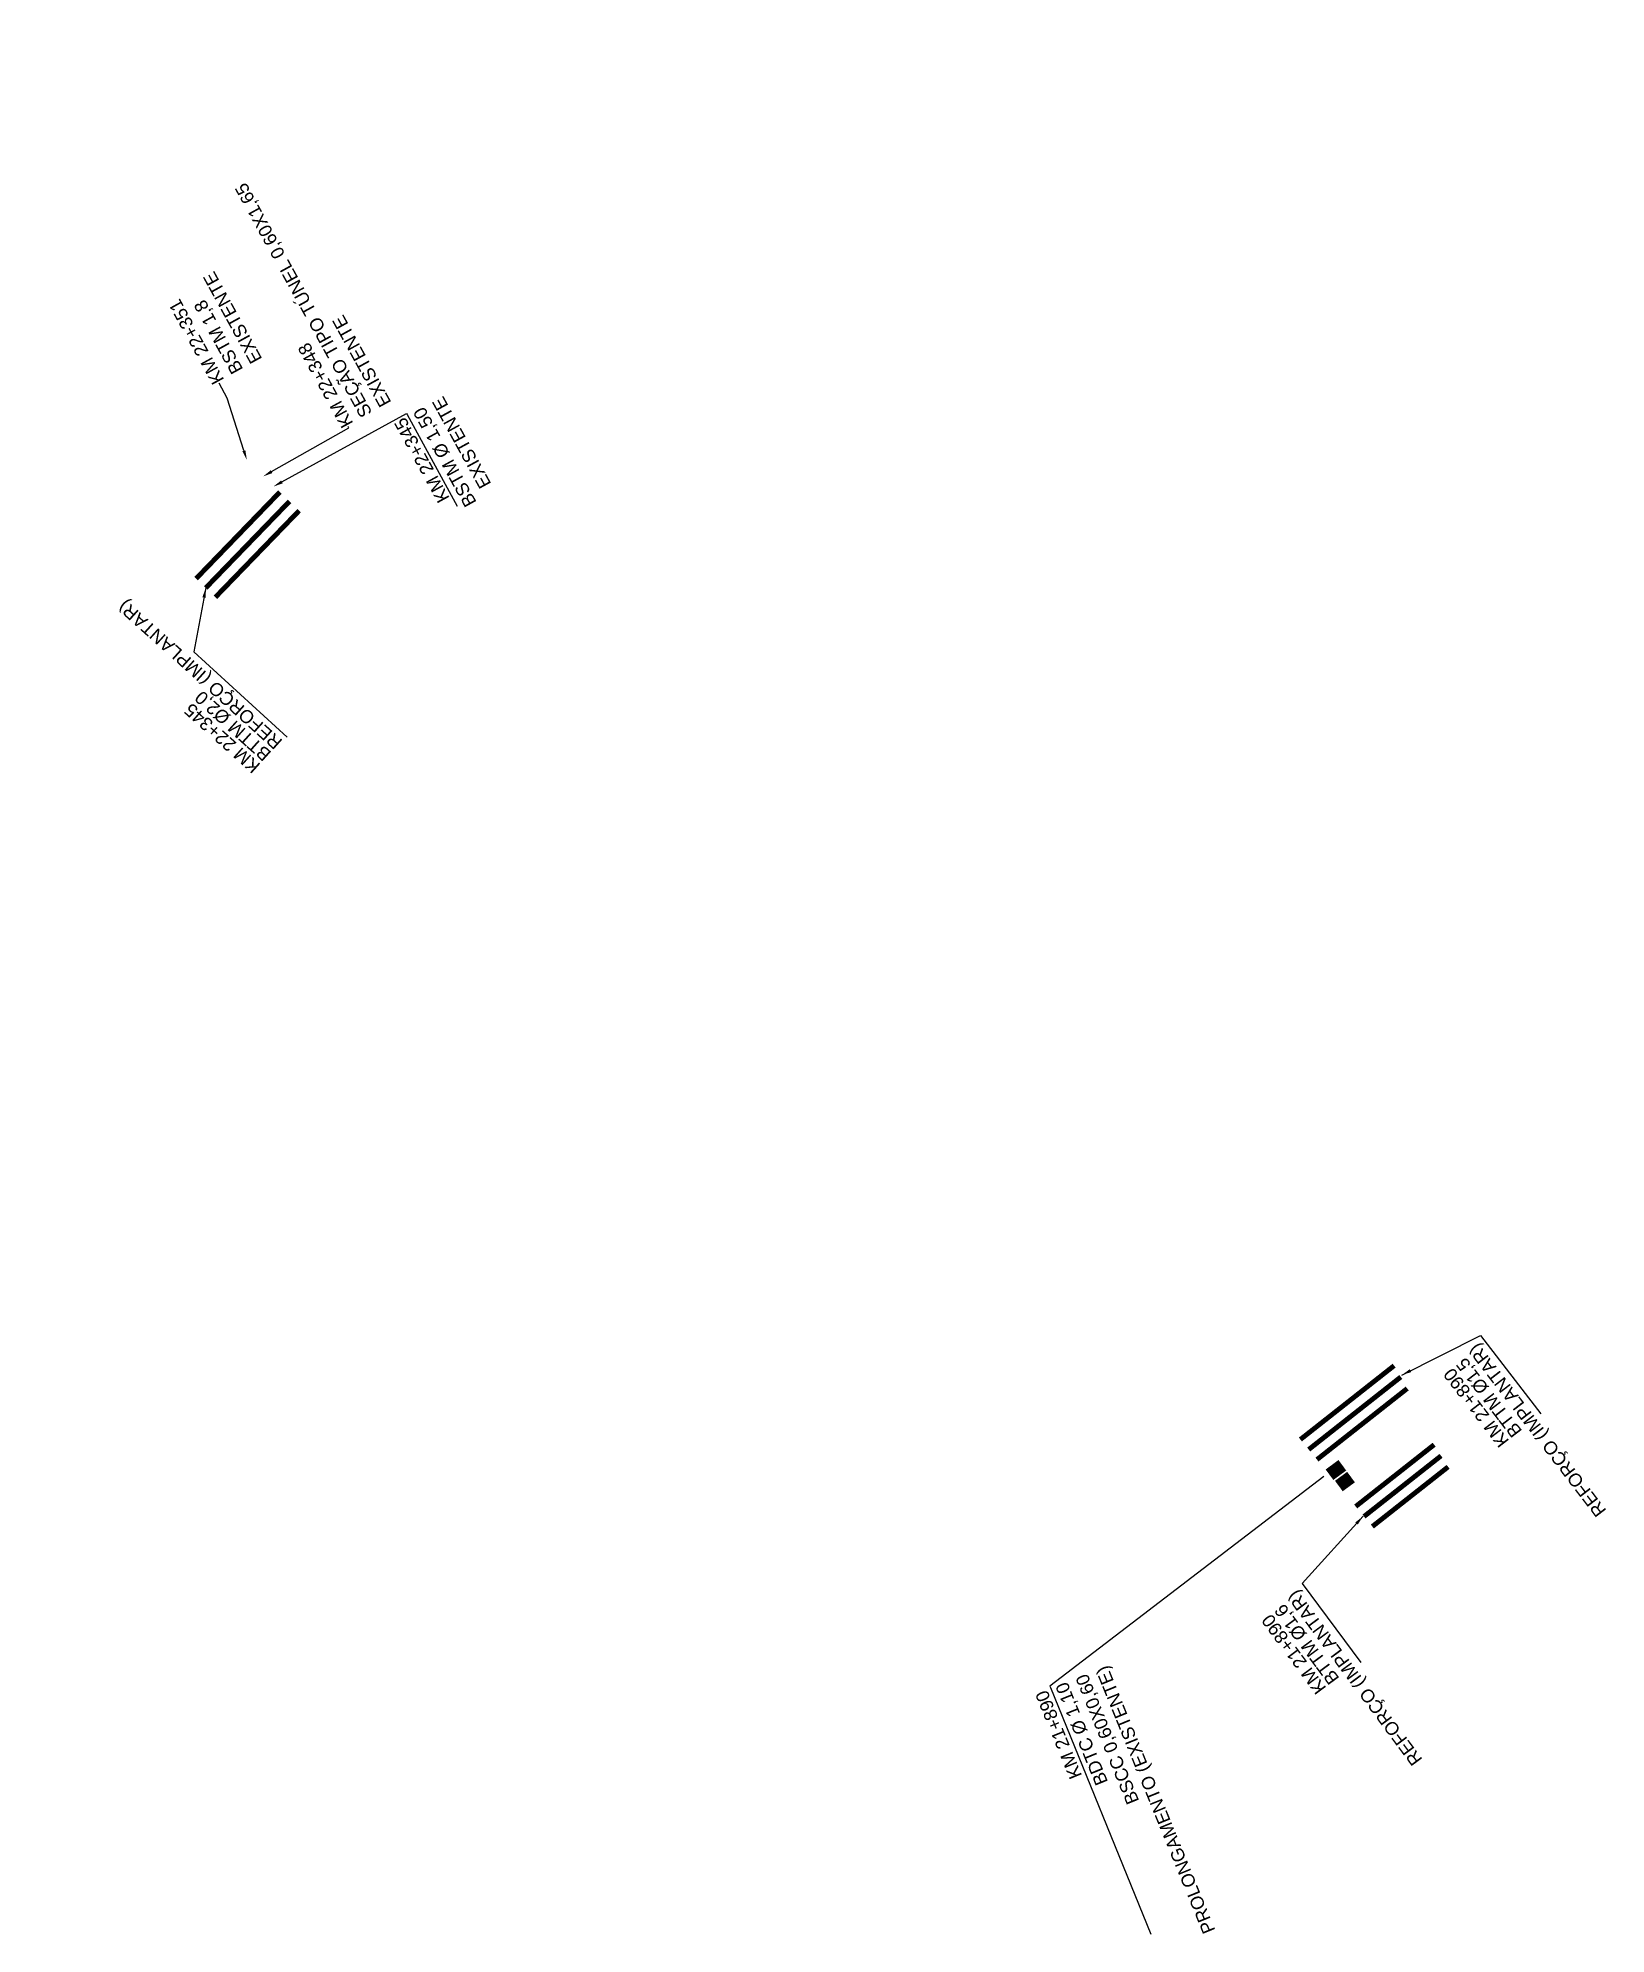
# Model space of a CAD drawing. Header units: metres. Extents: x 290209 to 324422, y 7399791 to 7463837.
# Drawn here: x 320633 to 321114, y 7409466 to 7410049 of the extents above; entities that cross this region are included whole.
import ezdxf
from ezdxf import colors
from ezdxf.entities.mleader import LeaderData, LeaderLine
from ezdxf.math import Vec2, Vec3

# ---------------------------------------------------------------- set-up
doc = ezdxf.new("R2010")
doc.units = ezdxf.units.M
for name, color, linetype in [('_DRENAGEM _TEXTOS_TIC', 2, 'Continuous'), ('_DRENAGEM_AMPLIAÇÃO DE BUEIRO-TIC', 23, 'Continuous'), ('BUEIRO_1.5', 50, 'Continuous'), ('BUEIRO_1.6', 50, 'Continuous'), ('BUEIRO_2.0', 50, 'Continuous'), ('BUEIRO_TEXTO', 2, 'Continuous')]:
    doc.layers.add(name, color=color, linetype=linetype)
doc.styles.add('$0$DIM', font='arial.ttf', dxfattribs={"width": 0.8})
doc.styles.add('ARIAL', font='arial.ttf')
doc.styles.add('SIMPLEX', font='simplex.shx')
doc.styles.get("Standard").update_dxf_attribs({"font": 'simplex.shx'})
doc.dimstyles.get("Standard").update_dxf_attribs({"dimtxt": 0.18, "dimasz": 0.18, "dimexe": 0.18, "dimexo": 0.0625, "dimgap": 0.09, "dimtad": 0, "dimtih": 1, "dimtoh": 1, "dimdec": 4, "dimzin": 0, "dimdsep": 46, "dimtxsty": 'Standard', "dimcen": 0.09, "dimadec": 0, "dimazin": 0, "dimtfac": 1, "dimtdec": 4, "dimtofl": 0, "dimtmove": 0, "dimatfit": 3, "dimfxl": 1, "dimtolj": 1, "dimtzin": 0, "dimarcsym": 0})

msp = doc.modelspace()

# ---------------------------------------------------------------- texts
at = {"layer": 'BUEIRO_TEXTO', "style": '$0$DIM'}
for s, rotation, p in [('REFORÇO (IMPLANTAR) ', 138.084504, (320708.219, 7409832.889)), ('BTTM Ø2,0', 138.084504, (320704.794, 7409829.246)), ('KM 22+345', 138.084504, (320701.454, 7409825.527)), ('REFORÇO (IMPLANTAR) ', 127.510483, (321114.742, 7409596.467)), ('BTTM Ø1,5', 127.510483, (321088.852, 7409620.876)), ('KM 21+890', 127.510483, (321084.887, 7409617.832)), ('REFORÇO (IMPLANTAR) ', 126.526993, (321058.246, 7409520.001)), ('BTTM Ø1,6', 126.526993, (321032.72, 7409544.908)), ('KM 21+890', 126.526993, (321028.703, 7409541.933))]:
    msp.add_text(s, height=4, rotation=rotation, dxfattribs=at).set_placement(p)

# ---------------------------------------------------------------- linework, layer by layer
at = {"layer": '_DRENAGEM_AMPLIAÇÃO DE BUEIRO-TIC', "const_width": 4, "elevation": 737.206}
for points in [[(321029.521, 7409607.455), (321033.472, 7409610.356)], [(321029.521, 7409607.455), (321033.472, 7409610.356)], [(321032.393, 7409603.98), (321036.135, 7409606.728)], [(321032.393, 7409603.98), (321036.135, 7409606.728)]]:
    msp.add_lwpolyline(points, dxfattribs=at)
at = {"layer": 'BUEIRO_1.5', "ltscale": 5, "const_width": 1.508}
for points in [[(321020.579, 7409618.274), (321049.368, 7409640.953)], [(321023.128, 7409615.19), (321051.421, 7409637.478)], [(321025.677, 7409612.106), (321053.389, 7409633.936)]]:
    msp.add_lwpolyline(points, dxfattribs=at)
at = {"layer": 'BUEIRO_1.6', "ltscale": 5, "const_width": 1.508}
for points in [[(321037.578, 7409597.707), (321061.659, 7409616.676)], [(321040.127, 7409594.623), (321063.783, 7409613.258)], [(321042.676, 7409591.538), (321065.952, 7409609.874)]]:
    msp.add_lwpolyline(points, dxfattribs=at)
at = {"layer": 'BUEIRO_2.0', "ltscale": 5, "const_width": 1.508}
for points in [[(320681.436, 7409882.684), (320707.167, 7409909.28)], [(320684.395, 7409879.821), (320710.126, 7409906.417)], [(320687.355, 7409876.958), (320713.085, 7409903.554)]]:
    msp.add_lwpolyline(points, dxfattribs=at)

msp.set_redraw_order([(e.dxf.handle, doc.entitydb.next_handle()) for e in msp.query("TEXT MTEXT ATTDEF DIMENSION ARC_DIMENSION")])  # texts and dimensions are drawn at this point

# ---------------------------------------------------------------- leaders
at = {"layer": '_DRENAGEM _TEXTOS_TIC', "color": 2, "linetype": 'Continuous', "lineweight": -3}
ml = msp.add_multileader_mtext('Standard', dxfattribs=at)
ml.set_content('{\\fArial|b0|i0|c0|p34;\\C256;KM 22+351\\PBSTM 1,8\\PEXISTENTE}', color=2, style='SIMPLEX')
ml.set_leader_properties(color=256)
ml.build(insert=Vec2(0, 0))
ml.multileader.update_dxf_attribs({"text_right_attachment_type": 6, "dogleg_length": 0.36, "arrow_head_size": 3})
ctx = ml.context
ctx.base_point, ctx.arrow_head_size, ctx.landing_gap_size, ctx.plane_origin, ctx.plane_x_axis, ctx.plane_y_axis = Vec3(320688.47, 7409942.714), 3, 0.09, Vec3(321016.175, 7409929.166), Vec3(-0.4811814, 0.8766211), Vec3(-0.8766211, -0.4811814)
ctx.right_attachment = 6
notes = []
notes.append((ctx, [(0, (1, 1, 0), (320690.978, 7409938.146), (-0.4811814, 0.8766211), 5.211, [(0, [(320697.012, 7409919.143)], 0, [])])]))
ctx.mtext.insert, ctx.mtext.text_direction, ctx.mtext.rotation, ctx.mtext.width, ctx.mtext.defined_height, ctx.mtext.flow_direction = Vec3(320686.644, 7409941.814), Vec3(-0.4811814, 0.8766211), 2.0727982, 111.77672, 31.932, 5
ml = msp.add_multileader_mtext('Standard', dxfattribs=at)
ml.set_content('{\\fArial|b0|i0|c0|p34;\\C256;KM 22+348\\PSEÇÃO TIPO TÚNEL 0,60X1,65\\PEXISTENTE}', color=2, style='SIMPLEX')
ml.set_leader_properties(color=256)
ml.build(insert=Vec2(0, 0))
ml.multileader.update_dxf_attribs({"text_right_attachment_type": 6, "dogleg_length": 0.36, "arrow_head_size": 3})
ctx = ml.context
ctx.base_point, ctx.arrow_head_size, ctx.landing_gap_size, ctx.plane_origin, ctx.plane_x_axis, ctx.plane_y_axis = Vec3(320728.128, 7409929.36), 3, 0.09, Vec3(321021.176, 7409924.074), Vec3(-0.4811814, 0.8766211), Vec3(-0.8766211, -0.4811814)
ctx.right_attachment = 6
notes.append((ctx, [(0, (1, 1, 0), (320728.301, 7409929.045), (-0.4811814, 0.8766211), 0.36, [(0, [(320702.013, 7409914.051)], 0, [])])]))
ctx.mtext.insert, ctx.mtext.text_direction, ctx.mtext.rotation, ctx.mtext.width, ctx.mtext.defined_height, ctx.mtext.flow_direction = Vec3(320726.301, 7409928.46), Vec3(-0.4811814, 0.8766211), 2.0727982, 111.77672, 31.932, 5
ml = msp.add_multileader_mtext('Standard', dxfattribs=at)
ml.set_content('{\\fArial|b0|i0|c0|p34;\\C256;KM 22+345\\PBSTM Ø 1,50\\PEXISTENTE}', color=2, style='SIMPLEX')
ml.set_leader_properties(color=256)
ml.build(insert=Vec2(0, 0))
ml.multileader.update_dxf_attribs({"text_right_attachment_type": 6, "dogleg_length": 0.36, "arrow_head_size": 3})
ctx = ml.context
ctx.base_point, ctx.arrow_head_size, ctx.landing_gap_size, ctx.plane_origin, ctx.plane_x_axis, ctx.plane_y_axis = Vec3(320759.84, 7409902.479), 3, 0.09, Vec3(321068.144, 7409869.769), Vec3(-0.4811814, 0.8766211), Vec3(-0.8766211, -0.4811814)
ctx.right_attachment, ctx.text_align_type = 6, 2
notes.append((ctx, [(1, (1, 1, 0), (320746.042, 7409933.363), (0.4811814, -0.8766211), 0.36, [(0, [(320705.168, 7409910.944)], 0, [])])]))
ctx.mtext.insert, ctx.mtext.text_direction, ctx.mtext.rotation, ctx.mtext.width, ctx.mtext.defined_height, ctx.mtext.alignment, ctx.mtext.flow_direction = Vec3(320742.051, 7409930.659), Vec3(-0.4811814, 0.8766211), 2.0727982, 111.77672, 31.932, 3, 5
at = {"layer": '_DRENAGEM _TEXTOS_TIC'}
ml = msp.add_multileader_mtext('Standard', dxfattribs=at)
ml.set_content('KM 21+890\\PBDTC Ø 1,10\\PBSCC 0,60X0,60\\PPROLONGAMENTO (EXISTENTE)', color=256, style='ARIAL')
ml.set_leader_properties()
ml.build(insert=Vec2(0, 0))
ml.multileader.update_dxf_attribs({"text_right_attachment_type": 6, "dogleg_length": 0.36, "arrow_head_size": 0.18})
ctx = ml.context
ctx.base_point, ctx.arrow_head_size, ctx.landing_gap_size, ctx.plane_origin, ctx.plane_x_axis, ctx.plane_y_axis = Vec3(320974.495, 7409459.932), 0.18, 0.09, Vec3(321148.47, 7409516.469), Vec3(-0.3772444, 0.9261137), Vec3(-0.9261137, -0.3772444)
ctx.right_attachment, ctx.text_align_type = 6, 2
notes.append((ctx, [(1, (1, 1, 0), (320943.663, 7409542.482), (0.3772444, -0.9261137), 0.36, [(0, [(321027.903, 7409607.051)], 0, [])])]))
ctx.mtext.insert, ctx.mtext.text_direction, ctx.mtext.rotation, ctx.mtext.alignment, ctx.mtext.flow_direction = Vec3(320939.04, 7409540.113), Vec3(-0.3772444, 0.9261137), 1.9576154, 3, 5
at = {"layer": 'BUEIRO_TEXTO'}
for points in [[(320684.395, 7409879.821), (320680.742, 7409860.172), (320709.405, 7409834.018)], [(321051.715, 7409638.067), (321075.903, 7409650.201), (321094.399, 7409626.178)], [(321039.839, 7409594.7), (321021.089, 7409574.091), (321039.17, 7409549.754)]]:
    msp.add_leader(points, dimstyle='Standard', override={"dimasz": 3}, dxfattribs=at)
for ctx, leaders in notes:
    for number, flags, end, landing, length, lines in leaders:
        leader = LeaderData()
        leader.index, (leader.has_last_leader_line, leader.has_dogleg_vector, leader.attachment_direction) = number, flags
        leader.last_leader_point, leader.dogleg_vector, leader.dogleg_length = Vec3(end), Vec3(landing), length
        for number, points, colour, breaks in lines:
            line = LeaderLine()
            line.index, line.vertices, line.color, line.breaks = number, Vec3.list(points), colors.encode_raw_color(colour), breaks
            leader.lines.append(line)
        ctx.leaders.append(leader)

doc.saveas('drawing.dxf')
